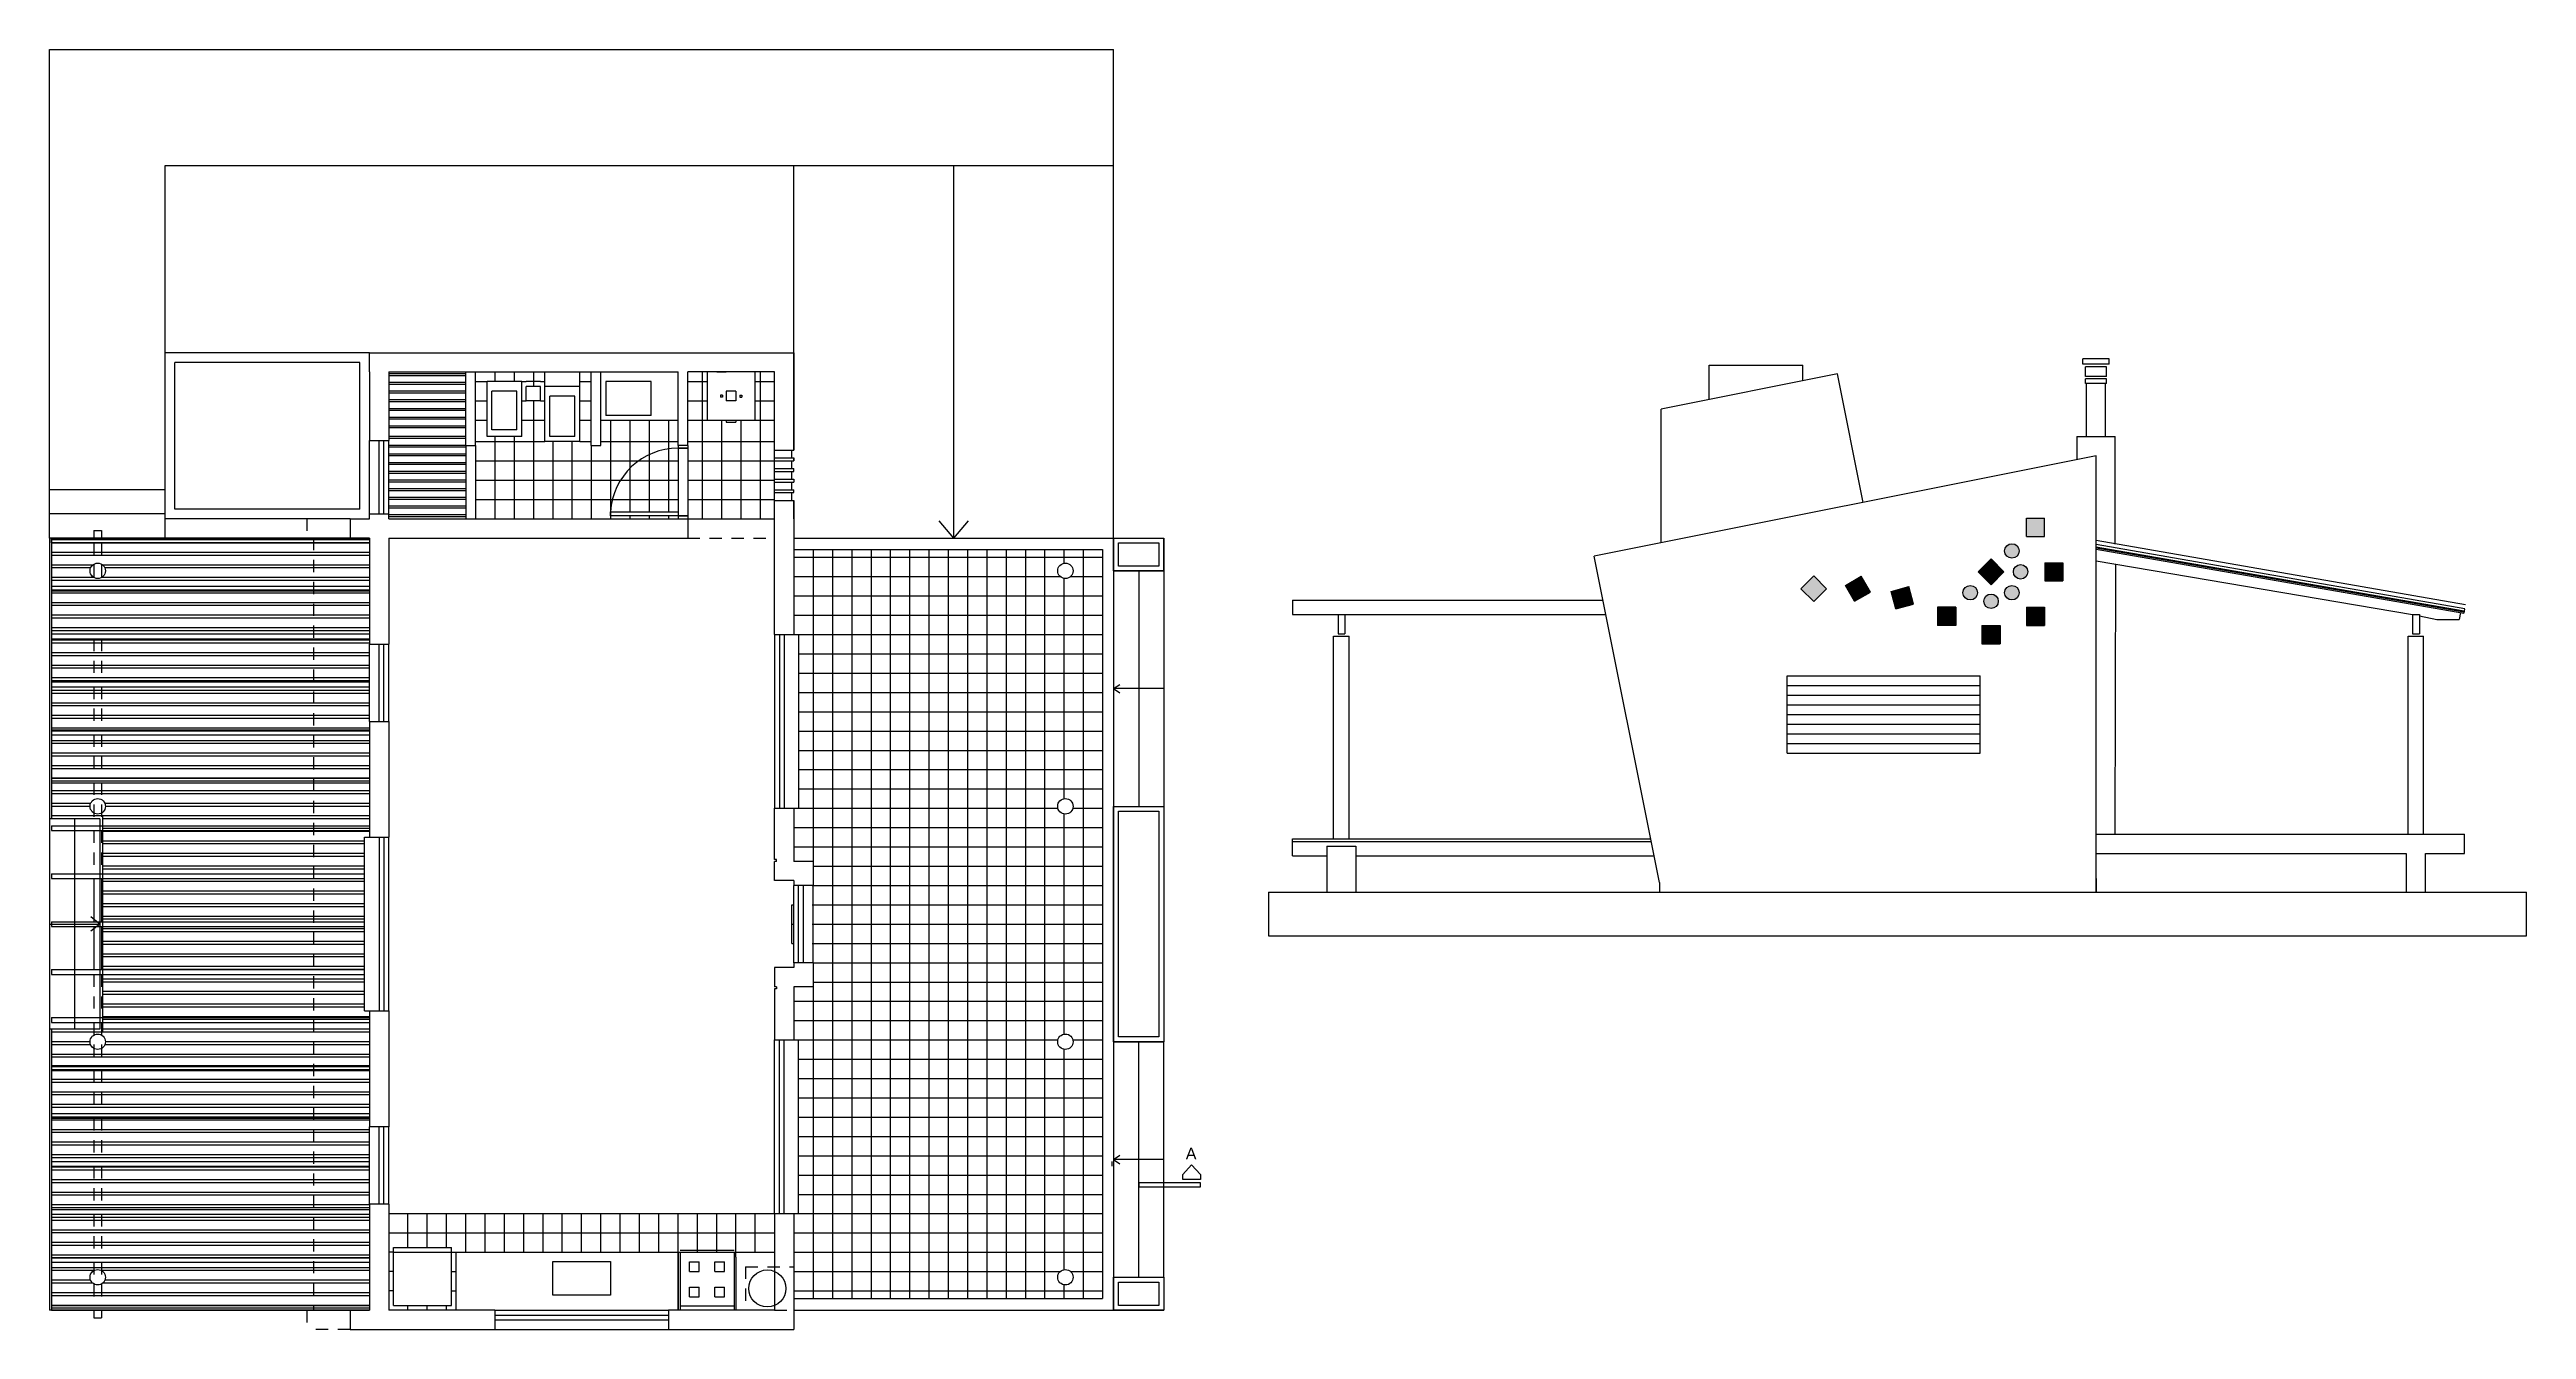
# Model space of a CAD drawing. Header units: millimetres. Extents: x 0 to 6982707, y 6395274 to 12792127.
# Drawn here: x 3491447.49 to 3491473.17, y 6395989.18 to 6396002.44 of the extents above; entities that cross this region are included whole.
import ezdxf

# ---------------------------------------------------------------- set-up
doc = ezdxf.new("R2010")
doc.units = ezdxf.units.MM
doc.header["$LTSCALE"] = 0.01
doc.linetypes.add('DASHED', pattern=[19.05, 12.7, -6.35])
for name, color, linetype in [('auxiliar', 1, 'Continuous'), ('carpinterias', 4, 'Continuous'), ('loteo', 4, 'Continuous'), ('mamposteria', 3, 'Continuous'), ('sanitarios', 4, 'Continuous')]:
    doc.layers.add(name, color=color, linetype=linetype)
doc.styles.add('ARIAL', font='arial.ttf')
pattern_1 = [(0, (12.478, -111.1136), (0, 6.985), [5.08, -1.905]), (90, (12.478, -111.1136), (-6.985, 4e-16), [5.08, -1.905])]

msp = doc.modelspace()

# ---------------------------------------------------------------- texts
at = {"layer": 'mamposteria', "color": 1, "ltscale": 0.03, "insert": (3491459.428, 6395991.062), "char_height": 0.12, "attachment_point": 3, "style": 'ARIAL'}
msp.add_mtext_dynamic_manual_height_columns('\\pxqc;A', width=0.19928, gutter_width=1, heights=[0], dxfattribs=at)

# ---------------------------------------------------------------- hatches: boundary and pattern name
at = {"layer": 'loteo', "linetype": 'Continuous', "ltscale": 1.2, "transparency": 33554687}
h = msp.add_hatch(color=214, dxfattribs=at)
h.dxf.hatch_style = 1
h.paths.add_polyline_path([(3491468.175, 6395997.584), (3491467.987, 6395997.584), (3491467.987, 6395997.395), (3491468.175, 6395997.395)])
h.paths.add_polyline_path([(3491465.783, 6395996.988), (3491465.65, 6395996.855), (3491465.783, 6395996.721), (3491465.916, 6395996.855)])
h = msp.add_hatch(color=140, dxfattribs=at)
h.dxf.hatch_style = 1
h.paths.add_polyline_path([(3491467.762, 6395997.246, 1), (3491467.912, 6395997.246, 1)])
h.paths.add_polyline_path([(3491467.852, 6395997.03, 1), (3491468.002, 6395997.03, 1)])
h.paths.add_polyline_path([(3491467.912, 6395996.813, 1), (3491467.762, 6395996.813, 1)])
h.paths.add_polyline_path([(3491467.546, 6395996.724, 1), (3491467.696, 6395996.724, 1)])
h.paths.add_polyline_path([(3491467.33, 6395996.813, 1), (3491467.48, 6395996.813, 1)])
h = msp.add_hatch(color=10, dxfattribs=at)
h.dxf.hatch_style = 1
h.paths.add_polyline_path([(3491466.276, 6395996.983), (3491466.113, 6395996.889), (3491466.207, 6395996.726), (3491466.37, 6395996.82)])
h = msp.add_hatch(dxfattribs=at)
h.set_pattern_fill('ANGLE', color=230)
h.set_pattern_definition(pattern_1)
h.paths.add_polyline_path([(3491466.276, 6395996.983), (3491466.113, 6395996.889), (3491466.207, 6395996.726), (3491466.37, 6395996.82)])
h = msp.add_hatch(dxfattribs=at)
h.set_pattern_fill('ANGLE', color=201)
h.set_pattern_definition(pattern_1)
h.paths.add_polyline_path([(3491466.276, 6395996.983), (3491466.113, 6395996.889), (3491466.207, 6395996.726), (3491466.37, 6395996.82)])
h = msp.add_hatch(dxfattribs=at)
h.set_pattern_fill('ANGLE', color=220)
h.set_pattern_definition(pattern_1)
h.paths.add_polyline_path([(3491466.276, 6395996.983), (3491466.113, 6395996.889), (3491466.207, 6395996.726), (3491466.37, 6395996.82)])
h = msp.add_hatch(color=140, dxfattribs=at)
h.dxf.hatch_style = 1
h.paths.add_polyline_path([(3491467.621, 6395997.163), (3491467.488, 6395997.03), (3491467.621, 6395996.896), (3491467.755, 6395997.03)])
h = msp.add_hatch(dxfattribs=at)
h.set_pattern_fill('ANGLE', color=131)
h.set_pattern_definition(pattern_1)
h.paths.add_polyline_path([(3491467.621, 6395997.163), (3491467.488, 6395997.03), (3491467.621, 6395996.896), (3491467.755, 6395997.03)])
h = msp.add_hatch(dxfattribs=at)
h.set_pattern_fill('ANGLE', color=131)
h.set_pattern_definition(pattern_1)
h.paths.add_polyline_path([(3491467.621, 6395997.163), (3491467.488, 6395997.03), (3491467.621, 6395996.896), (3491467.755, 6395997.03)])
h = msp.add_hatch(color=170, dxfattribs=at)
h.dxf.hatch_style = 1
h.paths.add_polyline_path([(3491468.366, 6395997.124), (3491468.177, 6395997.124), (3491468.177, 6395996.935), (3491468.366, 6395996.935)])
h = msp.add_hatch(color=40, dxfattribs=at)
h.dxf.hatch_style = 1
h.paths.add_polyline_path([(3491466.768, 6395996.876), (3491466.586, 6395996.827), (3491466.635, 6395996.645), (3491466.817, 6395996.694)])
h = msp.add_hatch(dxfattribs=at)
h.set_pattern_fill('ANGLE', color=1)
h.set_pattern_definition(pattern_1)
h.paths.add_polyline_path([(3491466.768, 6395996.876), (3491466.586, 6395996.827), (3491466.635, 6395996.645), (3491466.817, 6395996.694)])
h = msp.add_hatch(color=51, dxfattribs=at)
h.dxf.hatch_style = 1
h.paths.add_polyline_path([(3491467.256, 6395996.664), (3491467.067, 6395996.664), (3491467.067, 6395996.475), (3491467.256, 6395996.475)])
h = msp.add_hatch(dxfattribs=at)
h.set_pattern_fill('ANGLE', color=30)
h.set_pattern_definition(pattern_1)
h.paths.add_polyline_path([(3491467.256, 6395996.664), (3491467.067, 6395996.664), (3491467.067, 6395996.475), (3491467.256, 6395996.475)])
h = msp.add_hatch(color=40, dxfattribs=at)
h.dxf.hatch_style = 1
h.paths.add_polyline_path([(3491467.715, 6395996.474), (3491467.527, 6395996.474), (3491467.527, 6395996.285), (3491467.715, 6395996.285)])
h = msp.add_hatch(color=76, dxfattribs=at)
h.dxf.hatch_style = 1
h.paths.add_polyline_path([(3491468.175, 6395996.664), (3491467.987, 6395996.664), (3491467.987, 6395996.475), (3491468.175, 6395996.475)])

# ---------------------------------------------------------------- linework, layer by layer
at = {"layer": 'auxiliar', "linetype": 'DASHED'}
for p, q in [((3491450.16, 6395997.58), (3491450.16, 6395997.38)), ((3491450.61, 6395997.58), (3491450.16, 6395997.58)), ((3491447.514, 6395997.329), (3491447.514, 6395997.379)), ((3491447.954, 6395997.459), (3491447.954, 6395997.379)), ((3491447.954, 6395997.459), (3491448.034, 6395997.459)), ((3491447.954, 6395997.329), (3491447.954, 6395996.882)), ((3491448.034, 6395997.459), (3491448.034, 6395997.379)), ((3491448.034, 6395997.329), (3491448.034, 6395996.882)), ((3491450.61, 6395997.38), (3491450.16, 6395997.38)), ((3491450.23, 6395997.38), (3491450.23, 6395989.38)), ((3491454.11, 6395997.38), (3491455.01, 6395997.38)), ((3491447.514, 6395996.882), (3491447.514, 6395996.832)), ((3491447.514, 6395996.386), (3491447.514, 6395996.336)), ((3491447.954, 6395996.336), (3491447.954, 6395995.889)), ((3491448.034, 6395996.336), (3491448.034, 6395995.889)), ((3491447.514, 6395995.889), (3491447.514, 6395995.839)), ((3491447.954, 6395995.839), (3491447.954, 6395995.392)), ((3491448.034, 6395995.839), (3491448.034, 6395995.392)), ((3491447.514, 6395995.392), (3491447.514, 6395995.342)), ((3491447.954, 6395995.342), (3491447.954, 6395994.895)), ((3491448.034, 6395995.342), (3491448.034, 6395994.895)), ((3491447.514, 6395994.895), (3491447.514, 6395994.845)), ((3491447.954, 6395994.845), (3491447.954, 6395994.398)), ((3491448.034, 6395994.845), (3491448.034, 6395994.398)), ((3491447.954, 6395994.348), (3491447.954, 6395993.902)), ((3491448.034, 6395994.348), (3491448.034, 6395993.902)), ((3491447.954, 6395992.858), (3491447.954, 6395992.411)), ((3491448.034, 6395992.858), (3491448.034, 6395992.411)), ((3491447.954, 6395992.361), (3491447.954, 6395991.914)), ((3491448.034, 6395992.361), (3491448.034, 6395991.914)), ((3491447.954, 6395991.864), (3491447.954, 6395991.418)), ((3491448.034, 6395991.864), (3491448.034, 6395991.418)), ((3491447.954, 6395991.368), (3491447.954, 6395990.921)), ((3491448.034, 6395991.368), (3491448.034, 6395990.921)), ((3491447.954, 6395990.871), (3491447.954, 6395990.424)), ((3491448.034, 6395990.871), (3491448.034, 6395990.424)), ((3491447.954, 6395990.374), (3491447.954, 6395989.927)), ((3491448.034, 6395990.374), (3491448.034, 6395989.927)), ((3491447.954, 6395989.877), (3491447.954, 6395989.43)), ((3491448.034, 6395989.877), (3491448.034, 6395989.43)), ((3491454.71, 6395989.83), (3491455.21, 6395989.83)), ((3491454.71, 6395989.83), (3491454.71, 6395989.38)), ((3491447.954, 6395989.38), (3491447.954, 6395989.3)), ((3491447.954, 6395989.38), (3491448.034, 6395989.38)), ((3491447.954, 6395989.3), (3491448.034, 6395989.3)), ((3491448.034, 6395989.38), (3491448.034, 6395989.3)), ((3491450.16, 6395989.38), (3491450.16, 6395989.18)), ((3491450.61, 6395989.38), (3491450.16, 6395989.38)), ((3491455.01, 6395989.38), (3491455.21, 6395989.38)), ((3491450.61, 6395989.18), (3491450.16, 6395989.18))]:
    msp.add_line(p, q, dxfattribs=at)
at = {"layer": 'carpinterias'}
for p, q in [((3491454.01, 6395998.34), (3491454.01, 6395998.31)), ((3491454.01, 6395998.34), (3491454.01, 6395998.31)), ((3491454.11, 6395998.31), (3491454.01, 6395998.31)), ((3491454.01, 6395998.31), (3491454.11, 6395998.31)), ((3491454.11, 6395998.34), (3491454.11, 6395998.31)), ((3491454.11, 6395998.34), (3491454.11, 6395998.31)), ((3491453.31, 6395997.61), (3491453.31, 6395997.65)), ((3491453.31, 6395997.65), (3491454.01, 6395997.65)), ((3491454.01, 6395997.61), (3491453.31, 6395997.61)), ((3491454.01, 6395997.65), (3491454.01, 6395997.61)), ((3491454.11, 6395997.61), (3491454.01, 6395997.61)), ((3491454.01, 6395997.61), (3491454.01, 6395997.58)), ((3491454.01, 6395997.61), (3491454.11, 6395997.61)), ((3491454.01, 6395997.61), (3491454.01, 6395997.58)), ((3491454.11, 6395997.61), (3491454.11, 6395997.58)), ((3491454.11, 6395997.61), (3491454.11, 6395997.58)), ((3491450.91, 6395994.28), (3491450.91, 6395992.48)), ((3491450.96, 6395994.28), (3491450.96, 6395992.48))]:
    msp.add_line(p, q, dxfattribs=at)
at = {"layer": 'loteo', "ltscale": 0.01}
for p, q in [((3491466.028, 6395999.08), (3491464.201, 6395998.715)), ((3491464.699, 6395999.17), (3491465.669, 6395999.17)), ((3491464.699, 6395998.814), (3491464.699, 6395999.17)), ((3491465.669, 6395999.008), (3491465.669, 6395999.17)), ((3491466.294, 6395997.749), (3491466.028, 6395999.08)), ((3491468.844, 6395999.236), (3491468.574, 6395999.236)), ((3491468.574, 6395999.18), (3491468.574, 6395999.236)), ((3491468.844, 6395999.18), (3491468.574, 6395999.18)), ((3491468.819, 6395999.155), (3491468.599, 6395999.155)), ((3491468.599, 6395999.055), (3491468.599, 6395999.155)), ((3491468.819, 6395999.055), (3491468.599, 6395999.055)), ((3491468.819, 6395999.03), (3491468.599, 6395999.03)), ((3491468.599, 6395998.98), (3491468.599, 6395999.03)), ((3491468.819, 6395999.055), (3491468.819, 6395999.155)), ((3491468.819, 6395998.98), (3491468.819, 6395999.03)), ((3491468.844, 6395999.18), (3491468.844, 6395999.236)), ((3491453.261, 6395999), (3491453.261, 6395998.65)), ((3491468.819, 6395998.98), (3491468.599, 6395998.98)), ((3491468.609, 6395998.43), (3491468.609, 6395998.98)), ((3491468.609, 6395998.43), (3491468.609, 6395998.83)), ((3491468.809, 6395998.43), (3491468.809, 6395998.98)), ((3491468.809, 6395998.43), (3491468.809, 6395998.98)), ((3491468.809, 6395998.43), (3491468.809, 6395998.83)), ((3491468.809, 6395998.43), (3491468.809, 6395998.83)), ((3491464.201, 6395997.33), (3491464.201, 6395998.715)), ((3491450.81, 6395997.63), (3491450.81, 6395998.39)), ((3491450.91, 6395997.63), (3491450.91, 6395998.39)), ((3491450.96, 6395997.63), (3491450.96, 6395998.39)), ((3491451.01, 6395997.63), (3491451.01, 6395998.39)), ((3491455.01, 6395998.21), (3491455.01, 6395998.29)), ((3491455.19, 6395998.21), (3491455.19, 6395998.29)), ((3491468.509, 6395998.43), (3491468.509, 6395998.192)), ((3491468.509, 6395998.43), (3491468.909, 6395998.43)), ((3491468.909, 6395997.316), (3491468.909, 6395998.43)), ((3491455.01, 6395998.1), (3491455.01, 6395998.18)), ((3491455.01, 6395997.99), (3491455.01, 6395998.07)), ((3491455.19, 6395998.1), (3491455.19, 6395998.18)), ((3491455.19, 6395997.99), (3491455.19, 6395998.07)), ((3491468.709, 6395998.232), (3491463.507, 6395997.191)), ((3491468.709, 6395993.712), (3491468.709, 6395998.232)), ((3491455.01, 6395997.88), (3491455.01, 6395997.96)), ((3491455.01, 6395997.77), (3491455.01, 6395997.85)), ((3491455.19, 6395997.88), (3491455.19, 6395997.96)), ((3491455.19, 6395997.77), (3491455.19, 6395997.85)), ((3491467.987, 6395997.395), (3491467.987, 6395997.584)), ((3491467.987, 6395997.584), (3491468.175, 6395997.584)), ((3491467.987, 6395997.395), (3491467.987, 6395997.584)), ((3491467.987, 6395997.584), (3491468.175, 6395997.584)), ((3491468.175, 6395997.395), (3491468.175, 6395997.584)), ((3491468.175, 6395997.395), (3491468.175, 6395997.584)), ((3491467.987, 6395997.395), (3491468.175, 6395997.395)), ((3491467.987, 6395997.395), (3491468.175, 6395997.395)), ((3491468.709, 6395997.356), (3491472.539, 6395996.69)), ((3491468.709, 6395997.315), (3491472.531, 6395996.65)), ((3491468.709, 6395997.289), (3491472.526, 6395996.626)), ((3491468.709, 6395997.277), (3491472.523, 6395996.614)), ((3491468.709, 6395997.265), (3491472.521, 6395996.602)), ((3491464.183, 6395993.812), (3491463.507, 6395997.191)), ((3491465.65, 6395996.855), (3491465.783, 6395996.988)), ((3491465.65, 6395996.855), (3491465.783, 6395996.988)), ((3491465.783, 6395996.988), (3491465.916, 6395996.855)), ((3491465.783, 6395996.988), (3491465.916, 6395996.855)), ((3491466.113, 6395996.889), (3491466.276, 6395996.983)), ((3491466.113, 6395996.889), (3491466.276, 6395996.983)), ((3491466.37, 6395996.82), (3491466.276, 6395996.983)), ((3491466.37, 6395996.82), (3491466.276, 6395996.983)), ((3491467.488, 6395997.03), (3491467.621, 6395997.163)), ((3491467.488, 6395997.03), (3491467.621, 6395997.163)), ((3491467.488, 6395997.03), (3491467.621, 6395996.896)), ((3491467.488, 6395997.03), (3491467.621, 6395996.896)), ((3491467.621, 6395997.163), (3491467.755, 6395997.03)), ((3491467.621, 6395997.163), (3491467.755, 6395997.03)), ((3491467.621, 6395996.896), (3491467.755, 6395997.03)), ((3491467.621, 6395996.896), (3491467.755, 6395997.03)), ((3491468.177, 6395997.124), (3491468.177, 6395996.935)), ((3491468.177, 6395997.124), (3491468.366, 6395997.124)), ((3491468.177, 6395997.124), (3491468.177, 6395996.935)), ((3491468.177, 6395997.124), (3491468.366, 6395997.124)), ((3491468.366, 6395997.124), (3491468.366, 6395996.935)), ((3491468.366, 6395997.124), (3491468.366, 6395996.935)), ((3491468.709, 6395997.142), (3491471.991, 6395996.586)), ((3491468.909, 6395994.312), (3491468.913, 6395997.101)), ((3491460.381, 6395996.736), (3491463.598, 6395996.736)), ((3491460.381, 6395996.736), (3491460.381, 6395996.586)), ((3491465.65, 6395996.855), (3491465.783, 6395996.721)), ((3491465.65, 6395996.855), (3491465.783, 6395996.721)), ((3491465.783, 6395996.721), (3491465.916, 6395996.855)), ((3491465.783, 6395996.721), (3491465.916, 6395996.855)), ((3491466.207, 6395996.726), (3491466.113, 6395996.889)), ((3491466.207, 6395996.726), (3491466.113, 6395996.889)), ((3491466.207, 6395996.726), (3491466.37, 6395996.82)), ((3491466.207, 6395996.726), (3491466.37, 6395996.82)), ((3491466.586, 6395996.827), (3491466.768, 6395996.876)), ((3491466.586, 6395996.827), (3491466.768, 6395996.876)), ((3491466.635, 6395996.645), (3491466.586, 6395996.827)), ((3491466.635, 6395996.645), (3491466.586, 6395996.827)), ((3491466.817, 6395996.694), (3491466.768, 6395996.876)), ((3491466.817, 6395996.694), (3491466.768, 6395996.876)), ((3491468.177, 6395996.935), (3491468.366, 6395996.935)), ((3491468.177, 6395996.935), (3491468.366, 6395996.935)), ((3491460.381, 6395996.586), (3491463.628, 6395996.586)), ((3491460.852, 6395996.586), (3491460.887, 6395996.586)), ((3491460.852, 6395996.586), (3491460.852, 6395996.386)), ((3491460.887, 6395996.586), (3491460.922, 6395996.586)), ((3491460.922, 6395996.586), (3491460.922, 6395996.386)), ((3491466.635, 6395996.645), (3491466.817, 6395996.694)), ((3491466.635, 6395996.645), (3491466.817, 6395996.694)), ((3491467.067, 6395996.664), (3491467.067, 6395996.475)), ((3491467.256, 6395996.664), (3491467.067, 6395996.664)), ((3491467.067, 6395996.664), (3491467.067, 6395996.475)), ((3491467.256, 6395996.664), (3491467.067, 6395996.664)), ((3491467.256, 6395996.475), (3491467.067, 6395996.475)), ((3491467.256, 6395996.475), (3491467.067, 6395996.475)), ((3491467.256, 6395996.664), (3491467.256, 6395996.475)), ((3491467.256, 6395996.664), (3491467.256, 6395996.475)), ((3491467.527, 6395996.474), (3491467.527, 6395996.285)), ((3491467.527, 6395996.474), (3491467.715, 6395996.474)), ((3491467.527, 6395996.474), (3491467.527, 6395996.285)), ((3491467.527, 6395996.474), (3491467.715, 6395996.474)), ((3491467.715, 6395996.474), (3491467.715, 6395996.285)), ((3491467.715, 6395996.474), (3491467.715, 6395996.285)), ((3491467.987, 6395996.664), (3491467.987, 6395996.475)), ((3491467.987, 6395996.664), (3491468.175, 6395996.664)), ((3491467.987, 6395996.664), (3491467.987, 6395996.475)), ((3491467.987, 6395996.664), (3491468.175, 6395996.664)), ((3491467.987, 6395996.475), (3491468.175, 6395996.475)), ((3491467.987, 6395996.475), (3491468.175, 6395996.475)), ((3491468.175, 6395996.664), (3491468.175, 6395996.475)), ((3491468.175, 6395996.664), (3491468.175, 6395996.475)), ((3491471.991, 6395996.586), (3491472.026, 6395996.586)), ((3491471.991, 6395996.586), (3491471.991, 6395996.386)), ((3491472.026, 6395996.586), (3491472.061, 6395996.586)), ((3491472.061, 6395996.586), (3491472.061, 6395996.386)), ((3491472.061, 6395996.572), (3491472.241, 6395996.536)), ((3491472.241, 6395996.536), (3491472.386, 6395996.536)), ((3491472.241, 6395996.536), (3491472.473, 6395996.536)), ((3491472.487, 6395996.609), (3491472.473, 6395996.536)), ((3491472.529, 6395996.642), (3491472.521, 6395996.602)), ((3491450.81, 6395995.48), (3491450.81, 6395996.28)), ((3491450.91, 6395995.48), (3491450.91, 6395996.28)), ((3491450.96, 6395995.48), (3491450.96, 6395996.28)), ((3491451.01, 6395995.48), (3491451.01, 6395996.28)), ((3491455.01, 6395996.38), (3491455.01, 6395994.58)), ((3491455.06, 6395996.38), (3491455.06, 6395994.58)), ((3491455.11, 6395996.38), (3491455.11, 6395994.58)), ((3491460.806, 6395994.262), (3491460.806, 6395996.363)), ((3491460.806, 6395996.363), (3491460.966, 6395996.363)), ((3491460.852, 6395996.386), (3491460.922, 6395996.386)), ((3491460.966, 6395994.262), (3491460.966, 6395996.363)), ((3491467.527, 6395996.285), (3491467.715, 6395996.285)), ((3491467.527, 6395996.285), (3491467.715, 6395996.285)), ((3491471.944, 6395994.312), (3491471.944, 6395996.363)), ((3491471.944, 6395996.363), (3491472.104, 6395996.363)), ((3491471.991, 6395996.386), (3491472.061, 6395996.386)), ((3491472.104, 6395994.312), (3491472.104, 6395996.363)), ((3491465.509, 6395995.952), (3491467.509, 6395995.952)), ((3491465.509, 6395995.152), (3491465.509, 6395995.952)), ((3491467.509, 6395995.152), (3491467.509, 6395995.952)), ((3491465.509, 6395995.852), (3491467.509, 6395995.852)), ((3491465.509, 6395995.752), (3491467.509, 6395995.752)), ((3491465.509, 6395995.652), (3491467.509, 6395995.652)), ((3491465.509, 6395995.552), (3491467.509, 6395995.552)), ((3491465.509, 6395995.552), (3491467.509, 6395995.552)), ((3491465.509, 6395995.452), (3491467.509, 6395995.452)), ((3491465.509, 6395995.352), (3491467.509, 6395995.352)), ((3491465.509, 6395995.252), (3491467.509, 6395995.252)), ((3491465.509, 6395995.152), (3491467.509, 6395995.152)), ((3491451.01, 6395992.48), (3491451.01, 6395994.28)), ((3491460.381, 6395994.087), (3491460.381, 6395994.262)), ((3491460.381, 6395994.262), (3491464.093, 6395994.262)), ((3491460.381, 6395994.237), (3491464.098, 6395994.237)), ((3491460.736, 6395994.187), (3491461.036, 6395994.187)), ((3491460.736, 6395994.187), (3491460.736, 6395993.712)), ((3491461.036, 6395994.187), (3491461.036, 6395993.712)), ((3491468.709, 6395994.312), (3491472.529, 6395994.312)), ((3491468.709, 6395994.252), (3491468.709, 6395994.302)), ((3491472.529, 6395994.112), (3491472.529, 6395994.312)), ((3491460.381, 6395994.087), (3491460.736, 6395994.087)), ((3491461.036, 6395994.087), (3491464.128, 6395994.087)), ((3491468.709, 6395994.112), (3491471.924, 6395994.112)), ((3491468.709, 6395993.852), (3491468.709, 6395994.052)), ((3491471.924, 6395994.112), (3491471.924, 6395993.712)), ((3491472.124, 6395994.112), (3491472.529, 6395994.112)), ((3491472.124, 6395993.712), (3491472.124, 6395994.112)), ((3491455.21, 6395992.98), (3491455.21, 6395993.78)), ((3491455.26, 6395992.98), (3491455.26, 6395993.78)), ((3491455.31, 6395992.98), (3491455.31, 6395993.78)), ((3491455.41, 6395992.98), (3491455.41, 6395993.78)), ((3491464.183, 6395993.812), (3491464.183, 6395993.712)), ((3491468.709, 6395993.852), (3491468.709, 6395993.712)), ((3491455.19, 6395993.18), (3491455.19, 6395993.58)), ((3491455.01, 6395990.381), (3491455.01, 6395992.181)), ((3491455.06, 6395990.381), (3491455.06, 6395992.181)), ((3491455.11, 6395990.381), (3491455.11, 6395992.181)), ((3491450.81, 6395990.48), (3491450.81, 6395991.28)), ((3491450.91, 6395990.48), (3491450.91, 6395991.28)), ((3491450.96, 6395990.48), (3491450.96, 6395991.28)), ((3491451.01, 6395990.48), (3491451.01, 6395991.28)), ((3491454.61, 6395989.93), (3491454.61, 6395989.98)), ((3491452.11, 6395989.38), (3491453.91, 6395989.38)), ((3491452.11, 6395989.33), (3491453.91, 6395989.33)), ((3491452.11, 6395989.28), (3491453.91, 6395989.28)), ((3491452.11, 6395989.18), (3491453.91, 6395989.18))]:
    msp.add_line(p, q, dxfattribs=at)
msp.add_lwpolyline([(3491452.71, 6395989.885), (3491453.31, 6395989.885), (3491453.31, 6395989.535), (3491452.71, 6395989.535)], close=True, dxfattribs=at)
at = {"layer": 'loteo', "linetype": 'Continuous', "ltscale": 1.2}
for centre in [(3491467.837, 6395997.246), (3491467.837, 6395997.246), (3491467.927, 6395997.03), (3491467.927, 6395997.03), (3491467.405, 6395996.813), (3491467.405, 6395996.813), (3491467.621, 6395996.724), (3491467.621, 6395996.724), (3491467.837, 6395996.813), (3491467.837, 6395996.813)]:
    msp.add_circle(centre, 0.075, dxfattribs=at)
at = {"layer": 'loteo', "ltscale": 0.01}
msp.add_circle((3491454.935, 6395989.605), 0.192, dxfattribs=at)
at = {"layer": 'mamposteria', "color": 1, "ltscale": 0.03}
for p, q in [((3491447.494, 6396002.44), (3491458.525, 6396002.44)), ((3491447.494, 6395997.38), (3491447.494, 6396002.44)), ((3491458.525, 6395997.38), (3491458.525, 6396002.44)), ((3491448.694, 6396001.24), (3491458.525, 6396001.24)), ((3491448.694, 6395997.38), (3491448.694, 6396001.24)), ((3491455.21, 6395999.3), (3491455.21, 6396001.24)), ((3491456.867, 6395997.38), (3491456.867, 6396001.24)), ((3491450.81, 6395999.3), (3491448.694, 6395999.3)), ((3491448.794, 6395997.68), (3491448.794, 6395999.2)), ((3491450.71, 6395999.2), (3491448.794, 6395999.2)), ((3491451.81, 6395999.08), (3491451.01, 6395999.08)), ((3491451.81, 6395999.06), (3491451.01, 6395999.06)), ((3491452.11, 6395999.1), (3491452.11, 6395999)), ((3491452.31, 6395999.1), (3491452.31, 6395999)), ((3491452.51, 6395999.1), (3491452.51, 6395998.95)), ((3491454.26, 6395999.1), (3491454.26, 6395997.58)), ((3491454.86, 6395999.1), (3491454.86, 6395997.58)), ((3491451.81, 6395998.99), (3491451.01, 6395998.99)), ((3491451.81, 6395998.97), (3491451.01, 6395998.97)), ((3491451.81, 6395998.9), (3491451.01, 6395998.9)), ((3491451.81, 6395998.88), (3491451.01, 6395998.88)), ((3491451.81, 6395998.81), (3491451.01, 6395998.81)), ((3491451.81, 6395998.79), (3491451.01, 6395998.79)), ((3491451.91, 6395999), (3491452.03, 6395999)), ((3491451.91, 6395998.8), (3491452.03, 6395998.8)), ((3491452.39, 6395998.8), (3491452.435, 6395998.8)), ((3491452.585, 6395999), (3491452.435, 6395999)), ((3491452.435, 6395998.8), (3491452.435, 6395998.95)), ((3491452.585, 6395998.95), (3491452.435, 6395998.95)), ((3491452.585, 6395998.8), (3491452.435, 6395998.8)), ((3491452.51, 6395998.8), (3491452.51, 6395997.58)), ((3491452.585, 6395998.8), (3491452.585, 6395998.95)), ((3491452.585, 6395998.8), (3491452.63, 6395998.8)), ((3491452.99, 6395999), (3491453.11, 6395999)), ((3491452.99, 6395998.8), (3491453.11, 6395998.8)), ((3491454.11, 6395999), (3491454.31, 6395999)), ((3491454.11, 6395998.8), (3491454.31, 6395998.8)), ((3491454.81, 6395999), (3491455.01, 6395999)), ((3491454.81, 6395998.8), (3491455.01, 6395998.8)), ((3491451.81, 6395998.72), (3491451.01, 6395998.72)), ((3491451.81, 6395998.7), (3491451.01, 6395998.7)), ((3491451.81, 6395998.63), (3491451.01, 6395998.63)), ((3491451.81, 6395998.61), (3491451.01, 6395998.61)), ((3491451.81, 6395998.54), (3491451.01, 6395998.54)), ((3491451.81, 6395998.52), (3491451.01, 6395998.52)), ((3491451.91, 6395998.6), (3491452.03, 6395998.6)), ((3491452.39, 6395998.6), (3491452.63, 6395998.6)), ((3491452.99, 6395998.6), (3491453.11, 6395998.6)), ((3491453.31, 6395998.6), (3491453.31, 6395997.58)), ((3491453.51, 6395998.6), (3491453.51, 6395997.65)), ((3491453.71, 6395998.6), (3491453.71, 6395997.65)), ((3491453.91, 6395998.6), (3491453.91, 6395997.65)), ((3491454.11, 6395998.6), (3491455.01, 6395998.6)), ((3491454.46, 6395998.6), (3491454.46, 6395997.58)), ((3491454.66, 6395998.6), (3491454.66, 6395997.58)), ((3491451.81, 6395998.43), (3491451.01, 6395998.43)), ((3491451.81, 6395998.41), (3491451.01, 6395998.41)), ((3491451.81, 6395998.34), (3491451.01, 6395998.34)), ((3491451.81, 6395998.32), (3491451.01, 6395998.32)), ((3491451.81, 6395998.25), (3491451.01, 6395998.25)), ((3491451.81, 6395998.34), (3491451.81, 6395997.58)), ((3491451.91, 6395998.38), (3491452.63, 6395998.38)), ((3491451.91, 6395998.34), (3491451.91, 6395997.58)), ((3491452.11, 6395998.43), (3491452.11, 6395997.58)), ((3491452.31, 6395998.43), (3491452.31, 6395997.58)), ((3491452.71, 6395998.38), (3491452.71, 6395997.58)), ((3491452.91, 6395998.38), (3491452.91, 6395997.58)), ((3491452.99, 6395998.38), (3491453.11, 6395998.38)), ((3491453.11, 6395998.34), (3491453.11, 6395997.58)), ((3491454.01, 6395998.31), (3491454.01, 6395997.61)), ((3491454.11, 6395998.38), (3491455.01, 6395998.38)), ((3491454.11, 6395998.31), (3491454.11, 6395997.61)), ((3491451.81, 6395998.23), (3491451.01, 6395998.23)), ((3491451.81, 6395998.16), (3491451.01, 6395998.16)), ((3491451.81, 6395998.14), (3491451.01, 6395998.14)), ((3491451.81, 6395998.07), (3491451.01, 6395998.07)), ((3491451.81, 6395998.05), (3491451.01, 6395998.05)), ((3491451.91, 6395998.18), (3491454.01, 6395998.18)), ((3491454.11, 6395998.18), (3491455.01, 6395998.18)), ((3491448.694, 6395997.88), (3491447.494, 6395997.88)), ((3491451.81, 6395997.98), (3491451.01, 6395997.98)), ((3491451.81, 6395997.96), (3491451.01, 6395997.96)), ((3491451.81, 6395997.89), (3491451.01, 6395997.89)), ((3491451.81, 6395997.87), (3491451.01, 6395997.87)), ((3491451.81, 6395997.8), (3491451.01, 6395997.8)), ((3491451.81, 6395997.78), (3491451.01, 6395997.78)), ((3491451.91, 6395997.98), (3491454.01, 6395997.98)), ((3491451.91, 6395997.78), (3491454.01, 6395997.78)), ((3491454.11, 6395997.98), (3491455.01, 6395997.98)), ((3491454.11, 6395997.78), (3491455.01, 6395997.78)), ((3491448.694, 6395997.63), (3491447.494, 6395997.63)), ((3491450.61, 6395997.58), (3491448.694, 6395997.58)), ((3491450.71, 6395997.68), (3491448.794, 6395997.68)), ((3491451.81, 6395997.71), (3491451.01, 6395997.71)), ((3491451.81, 6395997.69), (3491451.01, 6395997.69)), ((3491451.81, 6395997.62), (3491451.01, 6395997.62)), ((3491451.81, 6395997.6), (3491451.01, 6395997.6)), ((3491454.11, 6395997.58), (3491455.01, 6395997.58)), ((3491456.867, 6395997.38), (3491456.716, 6395997.558)), ((3491456.867, 6395997.38), (3491457.019, 6395997.558)), ((3491447.494, 6395997.38), (3491447.494, 6395989.38)), ((3491447.494, 6395997.38), (3491447.494, 6395989.38)), ((3491450.81, 6395997.38), (3491447.494, 6395997.38)), ((3491450.81, 6395997.38), (3491447.494, 6395997.38)), ((3491450.61, 6395997.38), (3491447.494, 6395997.38)), ((3491450.16, 6395997.38), (3491447.494, 6395997.38)), ((3491450.61, 6395997.38), (3491447.51, 6395997.38)), ((3491447.514, 6395997.379), (3491450.81, 6395997.379)), ((3491447.514, 6395997.36), (3491447.514, 6395994.47)), ((3491450.81, 6395997.36), (3491447.514, 6395997.36)), ((3491450.81, 6395997.33), (3491447.514, 6395997.33)), ((3491447.514, 6395997.329), (3491450.81, 6395997.329)), ((3491450.81, 6395997.23), (3491447.514, 6395997.23)), ((3491455.21, 6395997.38), (3491458.525, 6395997.38)), ((3491455.21, 6395997.38), (3491458.525, 6395997.38)), ((3491455.21, 6395997.26), (3491458.41, 6395997.26)), ((3491455.41, 6395997.26), (3491455.41, 6395993.83)), ((3491455.61, 6395997.26), (3491455.61, 6395989.5)), ((3491455.81, 6395997.26), (3491455.81, 6395989.5)), ((3491456.01, 6395997.26), (3491456.01, 6395989.5)), ((3491456.21, 6395997.26), (3491456.21, 6395989.5)), ((3491456.41, 6395997.26), (3491456.41, 6395989.5)), ((3491456.61, 6395997.26), (3491456.61, 6395989.5)), ((3491456.81, 6395997.26), (3491456.81, 6395989.5)), ((3491457.01, 6395997.26), (3491457.01, 6395989.5)), ((3491457.21, 6395997.26), (3491457.21, 6395989.5)), ((3491457.41, 6395997.26), (3491457.41, 6395989.5)), ((3491457.61, 6395997.26), (3491457.61, 6395989.5)), ((3491457.81, 6395997.26), (3491457.81, 6395989.5)), ((3491458.21, 6395997.26), (3491458.21, 6395989.5)), ((3491458.41, 6395997.26), (3491458.41, 6395989.5)), ((3491458.525, 6395997.38), (3491458.525, 6395989.38)), ((3491458.525, 6395997.38), (3491458.525, 6395989.38)), ((3491458.525, 6395997.38), (3491459.045, 6395997.38)), ((3491459.045, 6395997.04), (3491459.045, 6395997.38)), ((3491450.81, 6395997.2), (3491447.514, 6395997.2)), ((3491447.942, 6395997.1), (3491447.514, 6395997.1)), ((3491447.92, 6395997.07), (3491447.514, 6395997.07)), ((3491447.955, 6395996.97), (3491447.514, 6395996.97)), ((3491450.81, 6395996.97), (3491448.034, 6395996.97)), ((3491450.81, 6395996.97), (3491448.034, 6395996.97)), ((3491450.81, 6395997.1), (3491448.047, 6395997.1)), ((3491450.81, 6395997.07), (3491448.068, 6395997.07)), ((3491455.21, 6395997.18), (3491458.41, 6395997.18)), ((3491455.21, 6395996.98), (3491457.971, 6395996.98)), ((3491458.01, 6395996.961), (3491458.01, 6395994.678)), ((3491458.525, 6395997.04), (3491459.045, 6395997.04)), ((3491458.785, 6395997.04), (3491458.785, 6395994.6)), ((3491459.045, 6395997.04), (3491459.045, 6395994.6)), ((3491450.81, 6395996.94), (3491447.514, 6395996.94)), ((3491447.514, 6395996.882), (3491450.81, 6395996.882)), ((3491450.81, 6395996.84), (3491447.514, 6395996.84)), ((3491447.514, 6395996.832), (3491450.81, 6395996.832)), ((3491450.81, 6395996.81), (3491447.514, 6395996.81)), ((3491450.81, 6395996.71), (3491447.514, 6395996.71)), ((3491455.21, 6395996.78), (3491458.41, 6395996.78)), ((3491450.81, 6395996.68), (3491447.514, 6395996.68)), ((3491450.81, 6395996.58), (3491447.514, 6395996.58)), ((3491450.81, 6395996.55), (3491447.514, 6395996.55)), ((3491450.81, 6395996.45), (3491447.514, 6395996.45)), ((3491455.21, 6395996.58), (3491458.41, 6395996.58)), ((3491450.81, 6395996.42), (3491447.514, 6395996.42)), ((3491447.514, 6395996.386), (3491450.81, 6395996.386)), ((3491447.514, 6395996.336), (3491450.81, 6395996.336)), ((3491450.81, 6395996.32), (3491447.514, 6395996.32)), ((3491450.81, 6395996.32), (3491447.514, 6395996.32)), ((3491450.81, 6395996.29), (3491447.514, 6395996.29)), ((3491450.81, 6395996.19), (3491447.514, 6395996.19)), ((3491455.21, 6395996.38), (3491458.41, 6395996.38)), ((3491450.81, 6395996.16), (3491447.514, 6395996.16)), ((3491450.81, 6395996.06), (3491447.514, 6395996.06)), ((3491450.81, 6395996.03), (3491447.514, 6395996.03)), ((3491455.26, 6395996.18), (3491458.41, 6395996.18)), ((3491455.26, 6395995.98), (3491458.41, 6395995.98)), ((3491450.81, 6395995.93), (3491447.514, 6395995.93)), ((3491450.81, 6395995.9), (3491447.514, 6395995.9)), ((3491447.514, 6395995.889), (3491450.81, 6395995.889)), ((3491447.514, 6395995.839), (3491450.81, 6395995.839)), ((3491450.81, 6395995.8), (3491447.514, 6395995.8)), ((3491450.81, 6395995.77), (3491447.514, 6395995.77)), ((3491455.26, 6395995.78), (3491458.41, 6395995.78)), ((3491458.525, 6395995.82), (3491458.59, 6395995.864)), ((3491459.045, 6395995.82), (3491458.525, 6395995.82)), ((3491458.525, 6395995.82), (3491458.59, 6395995.776)), ((3491450.81, 6395995.67), (3491447.514, 6395995.67)), ((3491450.81, 6395995.67), (3491447.514, 6395995.67)), ((3491450.81, 6395995.64), (3491447.514, 6395995.64)), ((3491450.81, 6395995.54), (3491447.514, 6395995.54)), ((3491450.81, 6395995.51), (3491447.514, 6395995.51)), ((3491455.26, 6395995.58), (3491458.41, 6395995.58)), ((3491450.81, 6395995.41), (3491447.514, 6395995.41)), ((3491447.514, 6395995.392), (3491450.81, 6395995.392)), ((3491450.81, 6395995.38), (3491447.514, 6395995.38)), ((3491447.514, 6395995.342), (3491450.81, 6395995.342)), ((3491450.81, 6395995.28), (3491447.514, 6395995.28)), ((3491450.81, 6395995.25), (3491447.514, 6395995.25)), ((3491455.26, 6395995.38), (3491458.41, 6395995.38)), ((3491455.26, 6395995.18), (3491458.41, 6395995.18)), ((3491450.81, 6395995.15), (3491447.514, 6395995.15)), ((3491450.81, 6395995.12), (3491447.514, 6395995.12)), ((3491450.81, 6395995.02), (3491447.514, 6395995.02)), ((3491450.81, 6395995.02), (3491447.514, 6395995.02)), ((3491450.81, 6395994.99), (3491447.514, 6395994.99)), ((3491455.26, 6395994.98), (3491458.41, 6395994.98)), ((3491447.514, 6395994.895), (3491450.81, 6395994.895)), ((3491450.81, 6395994.89), (3491447.514, 6395994.89)), ((3491450.81, 6395994.86), (3491447.514, 6395994.86)), ((3491447.514, 6395994.845), (3491450.81, 6395994.845)), ((3491450.81, 6395994.76), (3491447.514, 6395994.76)), ((3491450.81, 6395994.73), (3491447.514, 6395994.73)), ((3491455.26, 6395994.78), (3491458.41, 6395994.78)), ((3491448.014, 6395994.47), (3491447.494, 6395994.47)), ((3491447.92, 6395994.63), (3491447.514, 6395994.63)), ((3491447.914, 6395994.6), (3491447.514, 6395994.6)), ((3491450.81, 6395994.5), (3491447.514, 6395994.5)), ((3491447.514, 6395994.398), (3491450.81, 6395994.398)), ((3491447.514, 6395994.398), (3491447.514, 6395994.348)), ((3491447.754, 6395994.47), (3491447.754, 6395992.29)), ((3491448.014, 6395994.47), (3491448.014, 6395992.29)), ((3491448.044, 6395994.5), (3491448.044, 6395992.26)), ((3491450.81, 6395994.47), (3491448.044, 6395994.47)), ((3491450.81, 6395994.63), (3491448.068, 6395994.63)), ((3491450.81, 6395994.6), (3491448.074, 6395994.6)), ((3491455.21, 6395994.58), (3491457.947, 6395994.58)), ((3491458.01, 6395994.521), (3491458.01, 6395992.24)), ((3491459.045, 6395994.6), (3491459.045, 6395992.161)), ((3491447.514, 6395994.348), (3491450.81, 6395994.348)), ((3491450.81, 6395994.37), (3491448.044, 6395994.37)), ((3491450.81, 6395994.37), (3491448.044, 6395994.37)), ((3491450.81, 6395994.34), (3491448.044, 6395994.34)), ((3491450.76, 6395994.24), (3491448.044, 6395994.24)), ((3491450.76, 6395994.21), (3491448.044, 6395994.21)), ((3491455.21, 6395994.38), (3491458.41, 6395994.38)), ((3491455.21, 6395994.18), (3491458.41, 6395994.18)), ((3491447.514, 6395993.902), (3491450.76, 6395993.902)), ((3491447.514, 6395993.902), (3491447.514, 6395993.852)), ((3491450.76, 6395994.11), (3491448.044, 6395994.11)), ((3491450.76, 6395994.08), (3491448.044, 6395994.08)), ((3491450.76, 6395993.98), (3491448.044, 6395993.98)), ((3491450.76, 6395993.95), (3491448.044, 6395993.95)), ((3491455.41, 6395993.98), (3491458.41, 6395993.98)), ((3491447.514, 6395993.852), (3491450.76, 6395993.852)), ((3491447.954, 6395993.852), (3491447.954, 6395993.405)), ((3491448.034, 6395993.852), (3491448.034, 6395993.405)), ((3491450.76, 6395993.85), (3491448.044, 6395993.85)), ((3491450.76, 6395993.82), (3491448.044, 6395993.82)), ((3491450.76, 6395993.72), (3491448.044, 6395993.72)), ((3491450.76, 6395993.72), (3491448.044, 6395993.72)), ((3491450.76, 6395993.69), (3491448.044, 6395993.69)), ((3491455.4, 6395993.78), (3491458.41, 6395993.78)), ((3491447.494, 6395993.38), (3491448.014, 6395993.38)), ((3491447.514, 6395993.405), (3491450.76, 6395993.405)), ((3491447.514, 6395993.405), (3491447.514, 6395993.355)), ((3491448.014, 6395993.38), (3491447.922, 6395993.455)), ((3491448.014, 6395993.38), (3491447.922, 6395993.306)), ((3491450.76, 6395993.59), (3491448.044, 6395993.59)), ((3491450.76, 6395993.56), (3491448.044, 6395993.56)), ((3491450.76, 6395993.46), (3491448.044, 6395993.46)), ((3491450.76, 6395993.43), (3491448.044, 6395993.43)), ((3491455.4, 6395993.58), (3491458.41, 6395993.58)), ((3491455.4, 6395993.38), (3491458.41, 6395993.38)), ((3491455.4, 6395993.38), (3491458.41, 6395993.38)), ((3491447.514, 6395993.355), (3491450.76, 6395993.355)), ((3491447.954, 6395993.355), (3491447.954, 6395992.908)), ((3491448.034, 6395993.355), (3491448.034, 6395992.908)), ((3491450.76, 6395993.33), (3491448.044, 6395993.33)), ((3491450.76, 6395993.3), (3491448.044, 6395993.3)), ((3491450.76, 6395993.2), (3491448.044, 6395993.2)), ((3491450.76, 6395993.17), (3491448.044, 6395993.17)), ((3491455.4, 6395993.18), (3491458.41, 6395993.18)), ((3491447.514, 6395992.908), (3491450.76, 6395992.908)), ((3491447.514, 6395992.908), (3491447.514, 6395992.858)), ((3491447.514, 6395992.858), (3491450.76, 6395992.858)), ((3491450.76, 6395993.07), (3491448.044, 6395993.07)), ((3491450.76, 6395993.04), (3491448.044, 6395993.04)), ((3491450.76, 6395993.04), (3491448.044, 6395993.04)), ((3491450.76, 6395992.94), (3491448.044, 6395992.94)), ((3491450.76, 6395992.91), (3491448.044, 6395992.91)), ((3491455.41, 6395992.98), (3491458.41, 6395992.98)), ((3491455.41, 6395992.93), (3491455.41, 6395989.5)), ((3491450.76, 6395992.81), (3491448.044, 6395992.81)), ((3491450.76, 6395992.78), (3491448.044, 6395992.78)), ((3491450.76, 6395992.68), (3491448.044, 6395992.68)), ((3491450.76, 6395992.65), (3491448.044, 6395992.65)), ((3491455.41, 6395992.78), (3491458.41, 6395992.78)), ((3491447.514, 6395992.411), (3491450.81, 6395992.411)), ((3491447.514, 6395992.411), (3491447.514, 6395992.361)), ((3491447.514, 6395992.361), (3491450.81, 6395992.361)), ((3491450.76, 6395992.55), (3491448.044, 6395992.55)), ((3491450.76, 6395992.52), (3491448.044, 6395992.52)), ((3491450.81, 6395992.42), (3491448.044, 6395992.42)), ((3491450.81, 6395992.39), (3491448.044, 6395992.39)), ((3491450.81, 6395992.39), (3491448.044, 6395992.39)), ((3491455.21, 6395992.58), (3491458.41, 6395992.58)), ((3491455.21, 6395992.38), (3491458.41, 6395992.38)), ((3491448.014, 6395992.29), (3491447.494, 6395992.29)), ((3491447.514, 6395992.29), (3491447.514, 6395989.4)), ((3491450.81, 6395992.26), (3491447.514, 6395992.26)), ((3491447.914, 6395992.16), (3491447.514, 6395992.16)), ((3491447.92, 6395992.13), (3491447.514, 6395992.13)), ((3491450.81, 6395992.29), (3491448.044, 6395992.29)), ((3491450.81, 6395992.13), (3491448.068, 6395992.13)), ((3491450.81, 6395992.16), (3491448.074, 6395992.16)), ((3491455.21, 6395992.18), (3491457.947, 6395992.18)), ((3491458.01, 6395992.082), (3491458.01, 6395989.8)), ((3491458.102, 6395992.18), (3491458.41, 6395992.18)), ((3491458.525, 6395992.161), (3491459.045, 6395992.161)), ((3491458.785, 6395989.721), (3491458.785, 6395992.161)), ((3491459.045, 6395989.721), (3491459.045, 6395992.161)), ((3491450.81, 6395992.03), (3491447.514, 6395992.03)), ((3491450.81, 6395992), (3491447.514, 6395992)), ((3491447.514, 6395991.914), (3491450.81, 6395991.914)), ((3491447.514, 6395991.914), (3491447.514, 6395991.864)), ((3491450.81, 6395991.9), (3491447.514, 6395991.9)), ((3491450.81, 6395991.87), (3491447.514, 6395991.87)), ((3491447.514, 6395991.864), (3491450.81, 6395991.864)), ((3491455.26, 6395991.98), (3491458.41, 6395991.98)), ((3491450.81, 6395991.77), (3491447.514, 6395991.77)), ((3491450.81, 6395991.74), (3491447.514, 6395991.74)), ((3491450.81, 6395991.74), (3491447.514, 6395991.74)), ((3491450.81, 6395991.64), (3491447.514, 6395991.64)), ((3491450.81, 6395991.61), (3491447.514, 6395991.61)), ((3491455.26, 6395991.78), (3491458.41, 6395991.78)), ((3491455.26, 6395991.58), (3491458.41, 6395991.58)), ((3491450.81, 6395991.51), (3491447.514, 6395991.51)), ((3491450.81, 6395991.48), (3491447.514, 6395991.48)), ((3491447.514, 6395991.418), (3491450.81, 6395991.418)), ((3491447.514, 6395991.418), (3491447.514, 6395991.368)), ((3491450.81, 6395991.38), (3491447.514, 6395991.38)), ((3491447.514, 6395991.368), (3491450.81, 6395991.368)), ((3491450.81, 6395991.35), (3491447.514, 6395991.35)), ((3491455.26, 6395991.38), (3491458.41, 6395991.38)), ((3491450.81, 6395991.25), (3491447.514, 6395991.25)), ((3491450.81, 6395991.22), (3491447.514, 6395991.22)), ((3491450.81, 6395991.12), (3491447.514, 6395991.12)), ((3491450.81, 6395991.09), (3491447.514, 6395991.09)), ((3491450.81, 6395991.09), (3491447.514, 6395991.09)), ((3491455.26, 6395991.18), (3491458.41, 6395991.18)), ((3491450.81, 6395990.99), (3491447.514, 6395990.99)), ((3491450.81, 6395990.96), (3491447.514, 6395990.96)), ((3491447.514, 6395990.921), (3491450.81, 6395990.921)), ((3491447.514, 6395990.921), (3491447.514, 6395990.871)), ((3491447.514, 6395990.871), (3491450.81, 6395990.871)), ((3491450.81, 6395990.86), (3491447.514, 6395990.86)), ((3491450.81, 6395990.83), (3491447.514, 6395990.83)), ((3491455.26, 6395990.98), (3491458.41, 6395990.98)), ((3491458.505, 6395990.921), (3491458.505, 6395990.871)), ((3491458.525, 6395990.941), (3491458.59, 6395990.985)), ((3491459.045, 6395990.941), (3491458.525, 6395990.941)), ((3491458.525, 6395990.941), (3491458.59, 6395990.897)), ((3491459.333, 6395990.885), (3491459.242, 6395990.785)), ((3491459.333, 6395990.885), (3491459.425, 6395990.785)), ((3491450.81, 6395990.73), (3491447.514, 6395990.73)), ((3491450.81, 6395990.7), (3491447.514, 6395990.7)), ((3491450.81, 6395990.6), (3491447.514, 6395990.6)), ((3491450.81, 6395990.57), (3491447.514, 6395990.57)), ((3491455.26, 6395990.78), (3491458.41, 6395990.78)), ((3491455.26, 6395990.58), (3491458.41, 6395990.58)), ((3491450.81, 6395990.47), (3491447.514, 6395990.47)), ((3491450.81, 6395990.44), (3491447.514, 6395990.44)), ((3491450.81, 6395990.44), (3491447.514, 6395990.44)), ((3491447.514, 6395990.424), (3491450.81, 6395990.424)), ((3491447.514, 6395990.424), (3491447.514, 6395990.374)), ((3491447.514, 6395990.374), (3491450.81, 6395990.374)), ((3491450.81, 6395990.34), (3491447.514, 6395990.34)), ((3491450.81, 6395990.31), (3491447.514, 6395990.31)), ((3491451.01, 6395990.38), (3491455.01, 6395990.38)), ((3491451.21, 6395990.03), (3491451.21, 6395990.38)), ((3491451.41, 6395990.03), (3491451.41, 6395990.38)), ((3491451.61, 6395990.03), (3491451.61, 6395990.38)), ((3491451.81, 6395989.98), (3491451.81, 6395990.38)), ((3491452.01, 6395989.98), (3491452.01, 6395990.38)), ((3491452.21, 6395989.98), (3491452.21, 6395990.38)), ((3491452.41, 6395989.98), (3491452.41, 6395990.38)), ((3491452.61, 6395989.98), (3491452.61, 6395990.38)), ((3491452.81, 6395989.98), (3491452.81, 6395990.38)), ((3491453.01, 6395989.98), (3491453.01, 6395990.38)), ((3491453.21, 6395989.98), (3491453.21, 6395990.38)), ((3491453.41, 6395989.98), (3491453.41, 6395990.38)), ((3491453.61, 6395989.98), (3491453.61, 6395990.38)), ((3491453.81, 6395989.98), (3491453.81, 6395990.38)), ((3491454.01, 6395989.98), (3491454.01, 6395990.38)), ((3491454.21, 6395989.98), (3491454.21, 6395990.38)), ((3491454.41, 6395989.98), (3491454.41, 6395990.38)), ((3491454.61, 6395989.98), (3491454.61, 6395990.38)), ((3491454.81, 6395989.98), (3491454.81, 6395990.38)), ((3491455.21, 6395990.38), (3491458.41, 6395990.38)), ((3491450.81, 6395990.21), (3491447.514, 6395990.21)), ((3491450.81, 6395990.18), (3491447.514, 6395990.18)), ((3491450.81, 6395990.08), (3491447.514, 6395990.08)), ((3491450.81, 6395990.05), (3491447.514, 6395990.05)), ((3491451.01, 6395990.18), (3491455.01, 6395990.18)), ((3491455.21, 6395990.18), (3491458.41, 6395990.18)), ((3491450.81, 6395989.95), (3491447.514, 6395989.95)), ((3491447.514, 6395989.927), (3491450.81, 6395989.927)), ((3491447.514, 6395989.927), (3491447.514, 6395989.877)), ((3491450.81, 6395989.92), (3491447.514, 6395989.92)), ((3491447.514, 6395989.877), (3491450.81, 6395989.877)), ((3491450.81, 6395989.82), (3491447.514, 6395989.82)), ((3491447.955, 6395989.79), (3491447.514, 6395989.79)), ((3491447.955, 6395989.79), (3491447.514, 6395989.79)), ((3491450.81, 6395989.79), (3491448.034, 6395989.79)), ((3491450.81, 6395989.79), (3491448.034, 6395989.79)), ((3491455.21, 6395989.98), (3491458.41, 6395989.98)), ((3491455.21, 6395989.78), (3491457.971, 6395989.78)), ((3491458.078, 6395989.78), (3491458.41, 6395989.78)), ((3491447.92, 6395989.69), (3491447.514, 6395989.69)), ((3491447.942, 6395989.66), (3491447.514, 6395989.66)), ((3491450.81, 6395989.56), (3491447.514, 6395989.56)), ((3491450.81, 6395989.53), (3491447.514, 6395989.53)), ((3491450.81, 6395989.66), (3491448.047, 6395989.66)), ((3491450.81, 6395989.69), (3491448.068, 6395989.69)), ((3491455.21, 6395989.58), (3491458.41, 6395989.58)), ((3491458.525, 6395989.721), (3491459.045, 6395989.721)), ((3491459.045, 6395989.721), (3491459.045, 6395989.38)), ((3491450.81, 6395989.38), (3491447.494, 6395989.38)), ((3491450.81, 6395989.38), (3491447.494, 6395989.38)), ((3491450.81, 6395989.43), (3491447.514, 6395989.43)), ((3491447.514, 6395989.43), (3491450.81, 6395989.43)), ((3491447.514, 6395989.43), (3491447.514, 6395989.38)), ((3491450.81, 6395989.4), (3491447.514, 6395989.4)), ((3491447.514, 6395989.38), (3491450.81, 6395989.38)), ((3491455.21, 6395989.5), (3491458.41, 6395989.5)), ((3491455.21, 6395989.38), (3491458.525, 6395989.38)), ((3491455.21, 6395989.38), (3491458.525, 6395989.38)), ((3491458.525, 6395989.38), (3491459.045, 6395989.38))]:
    msp.add_line(p, q, dxfattribs=at)
at = {"layer": 'mamposteria', "ltscale": 0.03}
for p, q in [((3491450.81, 6395999.3), (3491455.21, 6395999.3)), ((3491450.81, 6395999.1), (3491450.81, 6395999.3)), ((3491455.21, 6395999.3), (3491455.21, 6395998.29)), ((3491455.21, 6395998.29), (3491455.21, 6395999.3)), ((3491450.81, 6395999.1), (3491450.81, 6395998.39)), ((3491451.01, 6395999.1), (3491453.11, 6395999.1)), ((3491451.01, 6395999.1), (3491451.01, 6395998.39)), ((3491453.11, 6395999.1), (3491453.21, 6395999.1)), ((3491453.21, 6395999.1), (3491454.01, 6395999.1)), ((3491454.01, 6395998.34), (3491454.01, 6395999.1)), ((3491454.11, 6395998.34), (3491454.11, 6395999.1)), ((3491454.41, 6395999.1), (3491454.51, 6395999.1)), ((3491455.01, 6395998.29), (3491455.01, 6395999.1)), ((3491450.81, 6395998.39), (3491451.01, 6395998.39)), ((3491454.11, 6395998.34), (3491454.01, 6395998.34)), ((3491455.01, 6395998.29), (3491455.21, 6395998.29)), ((3491455.01, 6395998.18), (3491455.01, 6395998.21)), ((3491455.01, 6395998.21), (3491455.21, 6395998.21)), ((3491455.01, 6395998.18), (3491455.21, 6395998.18)), ((3491455.01, 6395998.07), (3491455.01, 6395998.1)), ((3491455.01, 6395998.1), (3491455.21, 6395998.1)), ((3491455.01, 6395998.07), (3491455.21, 6395998.07)), ((3491455.01, 6395997.96), (3491455.01, 6395997.99)), ((3491455.01, 6395997.99), (3491455.21, 6395997.99)), ((3491455.21, 6395998.21), (3491455.21, 6395998.18)), ((3491455.21, 6395998.18), (3491455.21, 6395998.21)), ((3491455.21, 6395998.07), (3491455.21, 6395998.1)), ((3491455.21, 6395997.99), (3491455.21, 6395997.96)), ((3491455.01, 6395997.96), (3491455.21, 6395997.96)), ((3491455.01, 6395997.85), (3491455.01, 6395997.88)), ((3491455.01, 6395997.88), (3491455.21, 6395997.88)), ((3491455.01, 6395997.85), (3491455.21, 6395997.85)), ((3491455.01, 6395996.38), (3491455.01, 6395997.77)), ((3491455.01, 6395997.77), (3491455.21, 6395997.77)), ((3491455.21, 6395997.85), (3491455.21, 6395997.88)), ((3491455.21, 6395997.77), (3491455.21, 6395997.58)), ((3491455.21, 6395997.58), (3491455.21, 6395997.77)), ((3491450.61, 6395997.58), (3491450.61, 6395997.38)), ((3491450.61, 6395997.58), (3491450.81, 6395997.58)), ((3491450.81, 6395997.63), (3491451.01, 6395997.63)), ((3491450.81, 6395997.58), (3491450.81, 6395997.63)), ((3491451.01, 6395997.58), (3491451.01, 6395997.63)), ((3491451.01, 6395997.58), (3491452.96, 6395997.58)), ((3491451.01, 6395997.58), (3491454.11, 6395997.58)), ((3491454.11, 6395997.58), (3491454.11, 6395997.38)), ((3491455.21, 6395997.58), (3491455.21, 6395996.38)), ((3491450.61, 6395997.38), (3491450.81, 6395997.38)), ((3491450.81, 6395997.38), (3491450.81, 6395996.28)), ((3491451.01, 6395997.38), (3491451.01, 6395996.28)), ((3491451.01, 6395997.38), (3491454.11, 6395997.38)), ((3491450.81, 6395996.28), (3491451.01, 6395996.28)), ((3491455.01, 6395996.38), (3491455.21, 6395996.38)), ((3491450.81, 6395995.48), (3491450.81, 6395994.28)), ((3491450.81, 6395995.48), (3491451.01, 6395995.48)), ((3491451.01, 6395995.48), (3491451.01, 6395994.28)), ((3491455.01, 6395994.05), (3491455.01, 6395994.58)), ((3491455.01, 6395994.58), (3491455.21, 6395994.58)), ((3491455.21, 6395994.58), (3491455.21, 6395994.03)), ((3491455.03, 6395994.05), (3491455.01, 6395994.05)), ((3491455.01, 6395993.83), (3491455.01, 6395994.03)), ((3491455.03, 6395994.03), (3491455.01, 6395994.03)), ((3491455.03, 6395994.03), (3491455.03, 6395994.05)), ((3491455.41, 6395994.03), (3491455.21, 6395994.03)), ((3491455.41, 6395994.03), (3491455.41, 6395993.83)), ((3491455.41, 6395994.03), (3491455.41, 6395993.78)), ((3491455.21, 6395993.83), (3491455.01, 6395993.83)), ((3491455.21, 6395993.83), (3491455.21, 6395993.78)), ((3491455.41, 6395993.78), (3491455.21, 6395993.78)), ((3491460.132, 6395993.712), (3491473.171, 6395993.712)), ((3491460.132, 6395993.712), (3491460.132, 6395993.26)), ((3491473.171, 6395993.26), (3491473.171, 6395993.712)), ((3491460.132, 6395993.26), (3491473.171, 6395993.26)), ((3491455.01, 6395992.93), (3491455.01, 6395992.73)), ((3491455.21, 6395992.93), (3491455.01, 6395992.93)), ((3491455.41, 6395992.98), (3491455.21, 6395992.98)), ((3491455.21, 6395992.98), (3491455.21, 6395992.93)), ((3491455.41, 6395992.98), (3491455.41, 6395992.73)), ((3491455.41, 6395992.93), (3491455.41, 6395992.73)), ((3491455.03, 6395992.73), (3491455.01, 6395992.73)), ((3491455.01, 6395992.71), (3491455.01, 6395992.181)), ((3491455.03, 6395992.71), (3491455.01, 6395992.71)), ((3491455.03, 6395992.73), (3491455.03, 6395992.71)), ((3491455.21, 6395992.73), (3491455.21, 6395992.181)), ((3491455.41, 6395992.73), (3491455.21, 6395992.73)), ((3491450.81, 6395992.48), (3491450.81, 6395991.28)), ((3491455.01, 6395992.181), (3491455.21, 6395992.181)), ((3491451.01, 6395991.28), (3491450.81, 6395991.28)), ((3491450.81, 6395990.48), (3491450.81, 6395989.38)), ((3491451.01, 6395990.48), (3491450.81, 6395990.48)), ((3491455.01, 6395990.381), (3491455.01, 6395989.38)), ((3491455.01, 6395990.381), (3491455.21, 6395990.381)), ((3491455.21, 6395990.381), (3491455.21, 6395989.38)), ((3491450.61, 6395989.38), (3491450.61, 6395989.18)), ((3491455.21, 6395989.38), (3491455.21, 6395989.18))]:
    msp.add_line(p, q, dxfattribs=at)
at = {"layer": 'mamposteria', "color": 251, "ltscale": 0.03}
for p, q in [((3491450.71, 6395997.68), (3491450.71, 6395999.2)), ((3491452.39, 6395999), (3491452.435, 6395999)), ((3491452.585, 6395999), (3491452.63, 6395999)), ((3491453.21, 6395998.38), (3491454.01, 6395998.38)), ((3491453.21, 6395997.58), (3491454.01, 6395997.58)), ((3491453.51, 6395997.61), (3491453.51, 6395997.58)), ((3491453.71, 6395997.61), (3491453.71, 6395997.58)), ((3491453.91, 6395997.61), (3491453.91, 6395997.58)), ((3491458.01, 6395997.26), (3491458.01, 6395997.118)), ((3491447.955, 6395996.97), (3491447.514, 6395996.97)), ((3491458.078, 6395996.98), (3491458.41, 6395996.98)), ((3491455.21, 6395996.38), (3491455.26, 6395996.38)), ((3491455.26, 6395996.38), (3491455.26, 6395994.58)), ((3491455.21, 6395994.58), (3491455.26, 6395994.58)), ((3491458.102, 6395994.58), (3491458.41, 6395994.58)), ((3491458.525, 6395994.6), (3491459.045, 6395994.6)), ((3491450.76, 6395992.48), (3491450.76, 6395994.28)), ((3491450.76, 6395994.28), (3491450.81, 6395994.28)), ((3491455.19, 6395993.58), (3491455.21, 6395993.58)), ((3491455.19, 6395993.38), (3491455.21, 6395993.38)), ((3491455.19, 6395993.18), (3491455.21, 6395993.18)), ((3491450.76, 6395992.48), (3491450.81, 6395992.48)), ((3491455.21, 6395992.181), (3491455.26, 6395992.181)), ((3491455.26, 6395990.381), (3491455.26, 6395992.181)), ((3491455.21, 6395990.381), (3491455.26, 6395990.381)), ((3491451.06, 6395989.98), (3491451.01, 6395989.98)), ((3491451.06, 6395989.78), (3491451.01, 6395989.78)), ((3491451.66, 6395989.98), (3491451.71, 6395989.98)), ((3491451.66, 6395989.78), (3491451.71, 6395989.78)), ((3491454.01, 6395989.98), (3491454.03, 6395989.98)), ((3491454.59, 6395989.98), (3491454.61, 6395989.98)), ((3491451.06, 6395989.58), (3491451.01, 6395989.58)), ((3491451.66, 6395989.58), (3491451.71, 6395989.58)), ((3491458.01, 6395989.642), (3491458.01, 6395989.5)), ((3491451.21, 6395989.38), (3491451.21, 6395989.43)), ((3491451.41, 6395989.38), (3491451.41, 6395989.43)), ((3491451.61, 6395989.38), (3491451.61, 6395989.43))]:
    msp.add_line(p, q, dxfattribs=at)
at = {"layer": 'mamposteria', "color": 4, "ltscale": 0.03}
for p, q in [((3491453.11, 6395998.34), (3491453.11, 6395999.1)), ((3491453.21, 6395998.34), (3491453.21, 6395999.1)), ((3491451.81, 6395998.34), (3491451.91, 6395998.34)), ((3491453.11, 6395998.34), (3491453.21, 6395998.34))]:
    msp.add_line(p, q, dxfattribs=at)
at = {"layer": 'mamposteria'}
for p, q in [((3491455.01, 6395999.1), (3491454.11, 6395999.1)), ((3491451.01, 6395992.48), (3491451.01, 6395991.28)), ((3491451.01, 6395990.48), (3491451.01, 6395989.38)), ((3491450.81, 6395989.38), (3491450.61, 6395989.38)), ((3491452.11, 6395989.38), (3491451.01, 6395989.38)), ((3491452.11, 6395989.38), (3491452.11, 6395989.18)), ((3491454.61, 6395989.38), (3491453.91, 6395989.38)), ((3491453.91, 6395989.38), (3491453.91, 6395989.18)), ((3491455.01, 6395989.38), (3491454.61, 6395989.38)), ((3491450.61, 6395989.18), (3491452.11, 6395989.18)), ((3491453.91, 6395989.18), (3491455.21, 6395989.18))]:
    msp.add_line(p, q, dxfattribs=at)
at = {"layer": 'mamposteria', "ltscale": 0.01}
for p, q in [((3491450.81, 6395994.28), (3491451.01, 6395994.28)), ((3491450.81, 6395992.48), (3491451.01, 6395992.48))]:
    msp.add_line(p, q, dxfattribs=at)
at = {"layer": 'mamposteria', "color": 1, "ltscale": 0.03}
for points in [[(3491458.525, 6395997.38), (3491459.045, 6395997.38), (3491459.045, 6395997.04), (3491458.525, 6395997.04)], [(3491458.575, 6395997.33), (3491458.995, 6395997.33), (3491458.995, 6395997.09), (3491458.575, 6395997.09)], [(3491458.525, 6395994.6), (3491459.045, 6395994.6), (3491459.045, 6395992.161), (3491458.525, 6395992.161)], [(3491458.575, 6395994.55), (3491458.995, 6395994.55), (3491458.995, 6395992.211), (3491458.575, 6395992.211)], [(3491459.425, 6395990.7), (3491458.786, 6395990.7), (3491458.786, 6395990.657), (3491459.425, 6395990.657)], [(3491458.525, 6395989.721), (3491459.045, 6395989.721), (3491459.045, 6395989.38), (3491458.525, 6395989.38)], [(3491458.575, 6395989.671), (3491458.995, 6395989.671), (3491458.995, 6395989.43), (3491458.575, 6395989.43)]]:
    msp.add_lwpolyline(points, close=True, dxfattribs=at)
msp.add_lwpolyline([(3491459.425, 6395990.785), (3491459.425, 6395990.735), (3491459.242, 6395990.735), (3491459.242, 6395990.785)], dxfattribs=at)
at = {"layer": 'mamposteria', "ltscale": 0.01}
for centre in [(3491447.994, 6395997.04), (3491458.025, 6395997.04), (3491447.994, 6395994.6), (3491458.025, 6395994.6), (3491447.994, 6395992.161), (3491458.025, 6395992.161), (3491447.994, 6395989.721), (3491458.025, 6395989.721)]:
    msp.add_circle(centre, 0.08, dxfattribs=at)
at = {"layer": 'mamposteria', "color": 1, "ltscale": 0.03}
msp.add_arc((3491454.01, 6395997.61), 0.701, 90, 176.7295, dxfattribs=at)
at = {"layer": 'sanitarios', "ltscale": 0.03}
for p, q in [((3491451.81, 6395998.34), (3491451.81, 6395999.1)), ((3491451.91, 6395998.34), (3491451.91, 6395999.1)), ((3491454.81, 6395999.1), (3491454.31, 6395999.1)), ((3491454.31, 6395999.1), (3491454.31, 6395998.6)), ((3491454.81, 6395998.6), (3491454.81, 6395999.1)), ((3491454.47, 6395998.86), (3491454.45, 6395998.86)), ((3491454.45, 6395998.86), (3491454.45, 6395998.84)), ((3491454.47, 6395998.84), (3491454.45, 6395998.84)), ((3491454.47, 6395998.86), (3491454.47, 6395998.84)), ((3491454.51, 6395998.9), (3491454.51, 6395998.8)), ((3491454.61, 6395998.9), (3491454.51, 6395998.9)), ((3491454.61, 6395998.8), (3491454.51, 6395998.8)), ((3491454.61, 6395998.9), (3491454.61, 6395998.8)), ((3491454.65, 6395998.86), (3491454.67, 6395998.86)), ((3491454.65, 6395998.86), (3491454.65, 6395998.84)), ((3491454.65, 6395998.84), (3491454.67, 6395998.84)), ((3491454.67, 6395998.86), (3491454.67, 6395998.84)), ((3491453.21, 6395998.6), (3491454.01, 6395998.6)), ((3491454.31, 6395998.6), (3491454.81, 6395998.6)), ((3491454.51, 6395998.6), (3491454.51, 6395998.58)), ((3491454.51, 6395998.58), (3491454.61, 6395998.58)), ((3491454.61, 6395998.6), (3491454.61, 6395998.58)), ((3491451.06, 6395989.43), (3491451.06, 6395990.03)), ((3491451.06, 6395990.03), (3491451.66, 6395990.03)), ((3491451.66, 6395989.43), (3491451.66, 6395990.03)), ((3491451.06, 6395989.98), (3491451.66, 6395989.98)), ((3491451.71, 6395989.98), (3491454.01, 6395989.98)), ((3491451.71, 6395989.38), (3491451.71, 6395989.98)), ((3491454.01, 6395989.38), (3491454.01, 6395989.98)), ((3491454.01, 6395989.98), (3491454.01, 6395989.38)), ((3491454.03, 6395990), (3491454.59, 6395990)), ((3491454.03, 6395989.98), (3491454.03, 6395989.38)), ((3491454.03, 6395989.98), (3491454.59, 6395989.98)), ((3491454.128, 6395989.881), (3491454.228, 6395989.881)), ((3491454.128, 6395989.781), (3491454.128, 6395989.881)), ((3491454.128, 6395989.781), (3491454.228, 6395989.781)), ((3491454.228, 6395989.781), (3491454.228, 6395989.881)), ((3491454.391, 6395989.881), (3491454.491, 6395989.881)), ((3491454.391, 6395989.781), (3491454.391, 6395989.881)), ((3491454.391, 6395989.781), (3491454.491, 6395989.781)), ((3491454.491, 6395989.781), (3491454.491, 6395989.881)), ((3491454.59, 6395989.98), (3491454.59, 6395989.38)), ((3491454.61, 6395989.98), (3491455.01, 6395989.98)), ((3491454.61, 6395989.93), (3491454.61, 6395989.38)), ((3491454.128, 6395989.617), (3491454.228, 6395989.617)), ((3491454.128, 6395989.517), (3491454.128, 6395989.617)), ((3491454.128, 6395989.517), (3491454.228, 6395989.517)), ((3491454.228, 6395989.517), (3491454.228, 6395989.617)), ((3491454.391, 6395989.617), (3491454.491, 6395989.617)), ((3491454.391, 6395989.517), (3491454.391, 6395989.617)), ((3491454.391, 6395989.517), (3491454.491, 6395989.517)), ((3491454.491, 6395989.517), (3491454.491, 6395989.617)), ((3491451.06, 6395989.43), (3491451.66, 6395989.43)), ((3491454.59, 6395989.42), (3491454.03, 6395989.42))]:
    msp.add_line(p, q, dxfattribs=at)
at = {"layer": 'sanitarios'}
for p, q in [((3491452.63, 6395998.38), (3491452.63, 6395999.1)), ((3491452.99, 6395998.38), (3491452.99, 6395999.1)), ((3491452.03, 6395998.43), (3491452.03, 6395999)), ((3491452.39, 6395999), (3491452.03, 6395999)), ((3491452.08, 6395998.5), (3491452.08, 6395998.9)), ((3491452.34, 6395998.9), (3491452.08, 6395998.9)), ((3491452.34, 6395998.5), (3491452.34, 6395998.9)), ((3491452.39, 6395998.43), (3491452.39, 6395999)), ((3491452.99, 6395998.95), (3491452.63, 6395998.95)), ((3491452.99, 6395998.95), (3491452.63, 6395998.95)), ((3491452.99, 6395998.95), (3491452.63, 6395998.95)), ((3491452.68, 6395998.43), (3491452.68, 6395998.85)), ((3491452.94, 6395998.85), (3491452.68, 6395998.85)), ((3491452.94, 6395998.43), (3491452.94, 6395998.85)), ((3491453.731, 6395999), (3491453.261, 6395999)), ((3491453.731, 6395998.65), (3491453.731, 6395999)), ((3491453.731, 6395998.65), (3491453.261, 6395998.65)), ((3491452.39, 6395998.43), (3491452.03, 6395998.43)), ((3491452.34, 6395998.5), (3491452.08, 6395998.5)), ((3491452.99, 6395998.38), (3491452.63, 6395998.38)), ((3491452.94, 6395998.43), (3491452.68, 6395998.43))]:
    msp.add_line(p, q, dxfattribs=at)

msp.set_redraw_order([(e.dxf.handle, doc.entitydb.next_handle()) for e in msp.query("TEXT MTEXT ATTDEF DIMENSION ARC_DIMENSION")])  # texts and dimensions are drawn at this point

doc.saveas('drawing.dxf')
